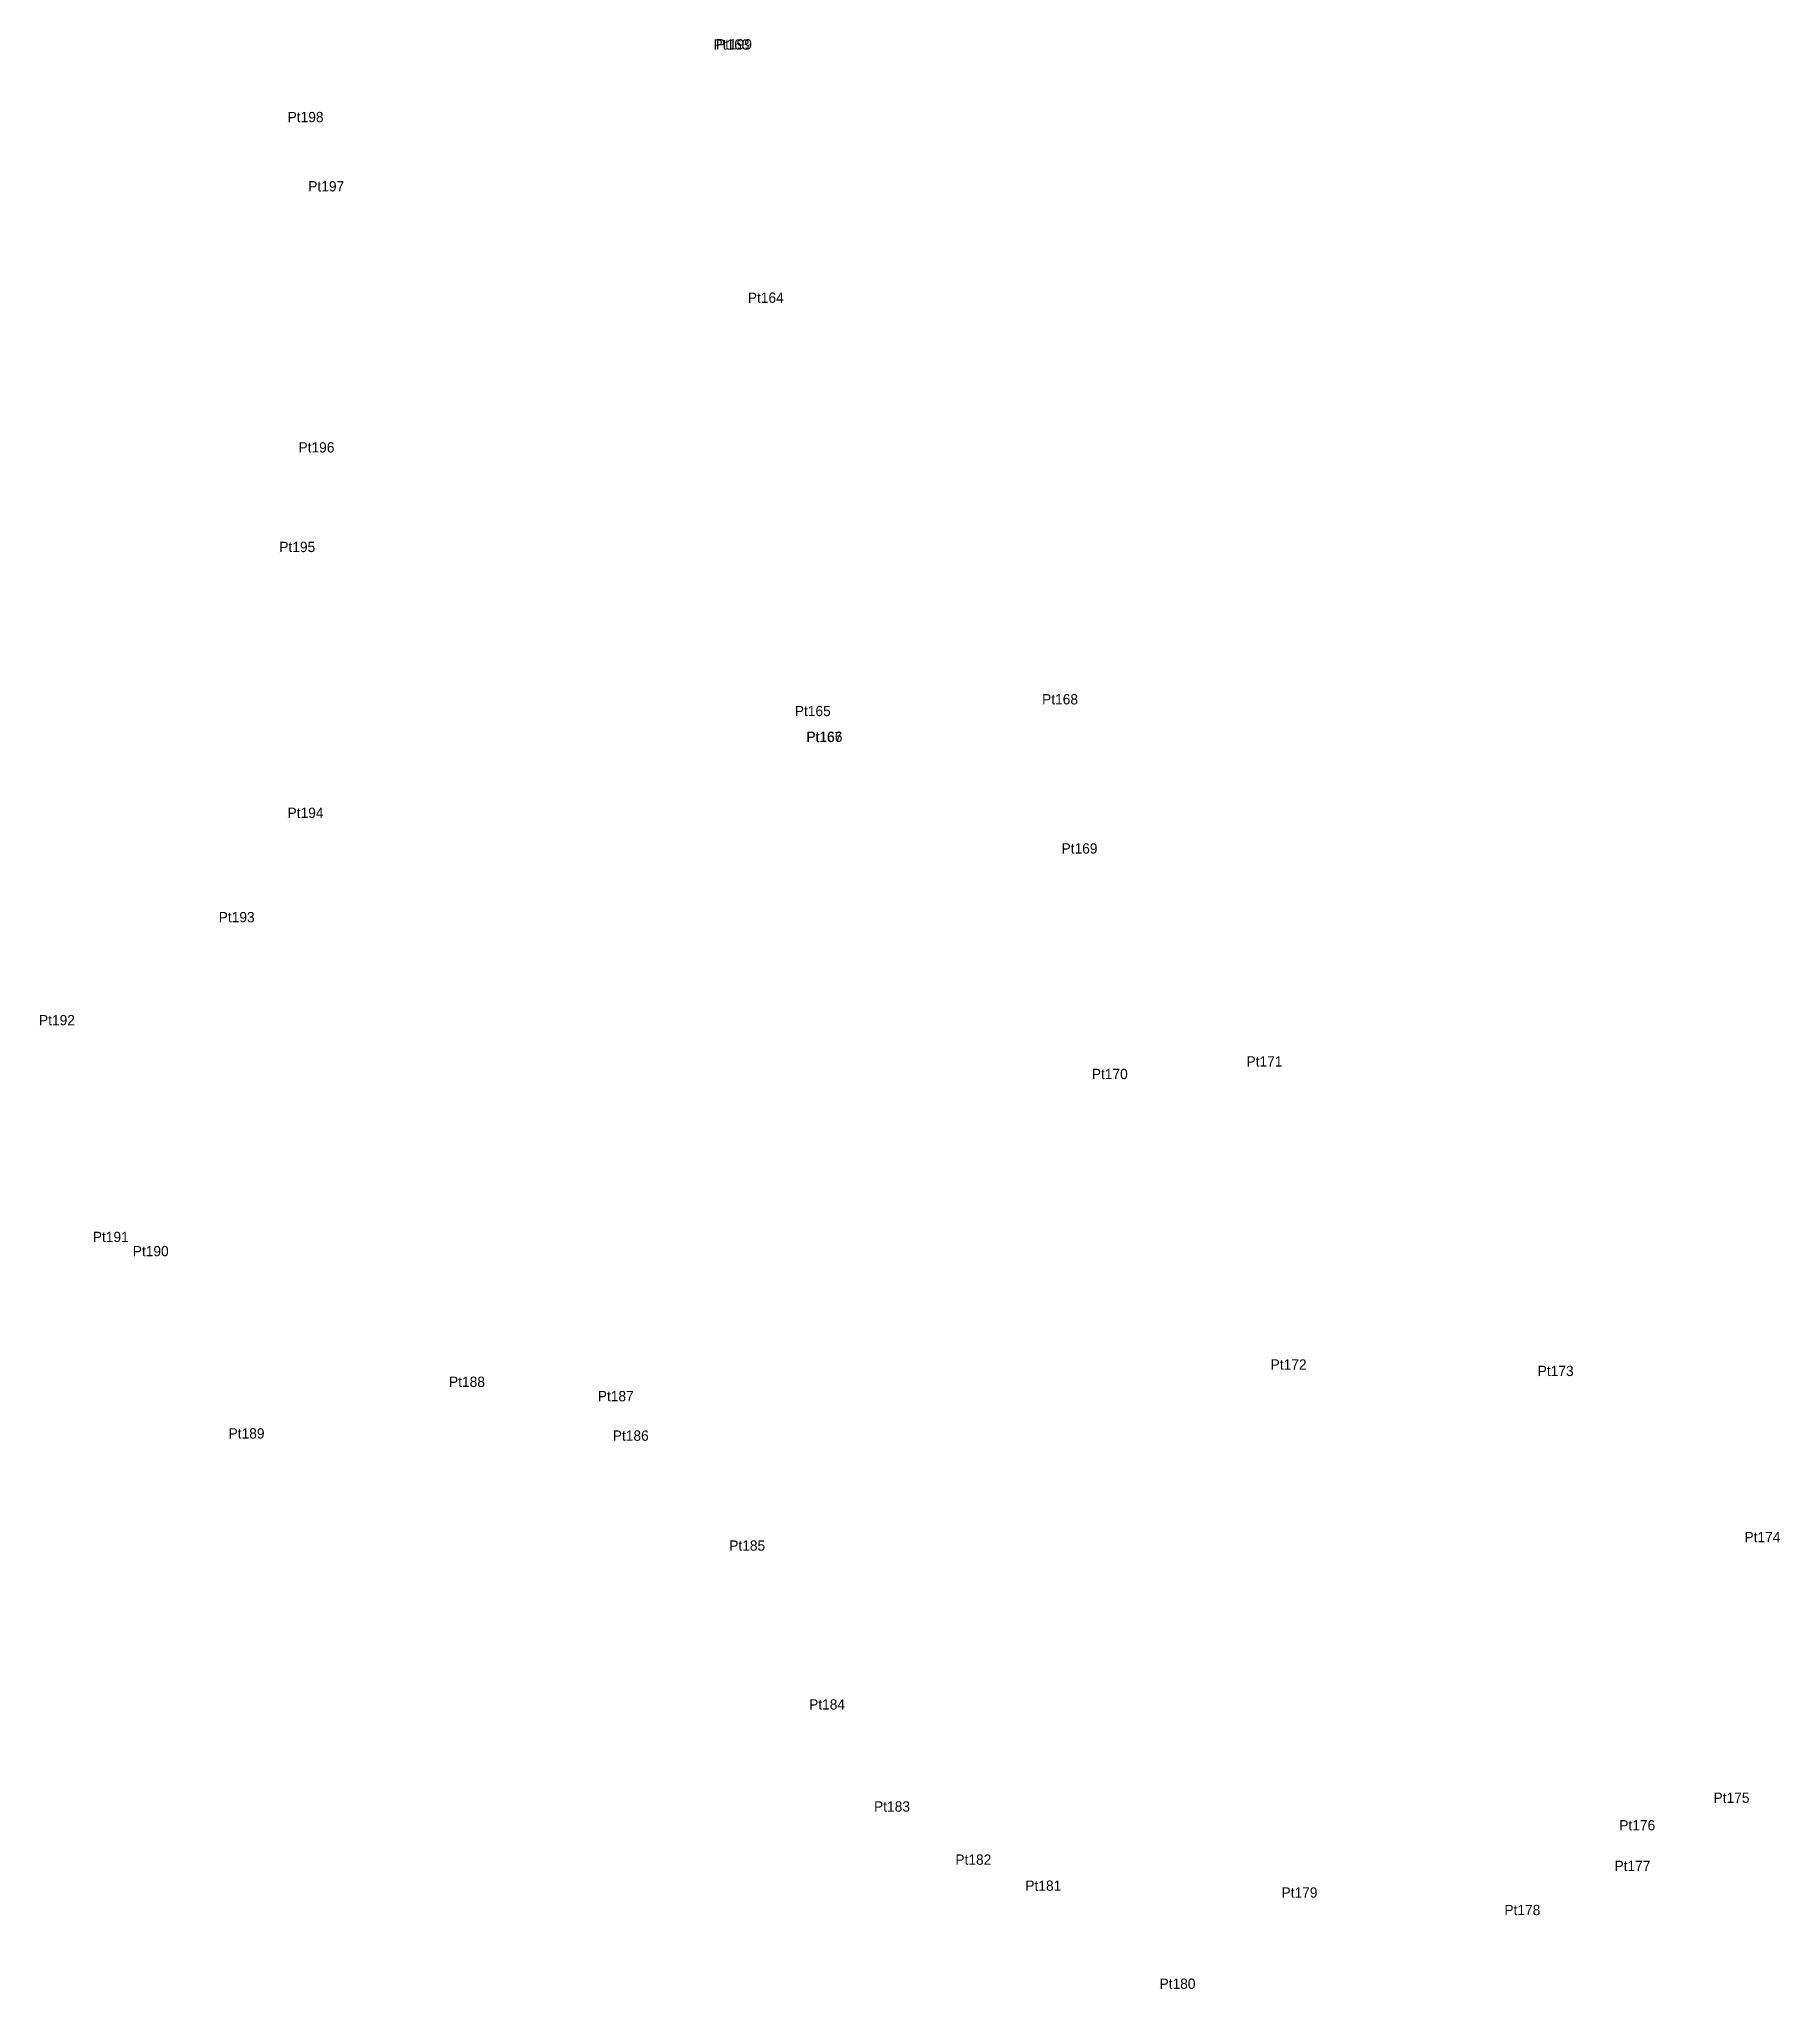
# Model space of a CAD drawing. Extents: x 0 to 667379, y 0 to 1854856.
# Drawn here: x 540916.6 to 541221.3, y 1849584.3 to 1849925.6 of the extents above; entities that cross this region are included whole.
import ezdxf

# ---------------------------------------------------------------- set-up
doc = ezdxf.new("R2010")
doc.units = 0
doc.layers.add('Level 12', color=7, linetype='Continuous')
doc.layers.add('Level 7', color=7, linetype='Continuous')

msp = doc.modelspace()

# ---------------------------------------------------------------- texts
at = {"layer": 'Level 12'}
for s, p in [('Pt163', (541034.666, 1849923.726)), ('Pt199', (541035.106, 1849923.758)), ('Pt198', (540960.127, 1849911.027)), ('Pt197', (540963.741, 1849898.911)), ('Pt164', (541040.67, 1849879.415)), ('Pt196', (540962.036, 1849853.225)), ('Pt195', (540958.67, 1849835.801)), ('Pt168', (541092.171, 1849809.139)), ('Pt165', (541048.895, 1849807.092)), ('Pt167', (541050.891, 1849802.542)), ('Pt166', (541050.941, 1849802.588)), ('Pt194', (540960.121, 1849789.274)), ('Pt169', (541095.576, 1849783.033)), ('Pt193', (540948.072, 1849771.015)), ('Pt192', (540916.619, 1849752.987)), ('Pt170', (541100.874, 1849743.573)), ('Pt171', (541127.945, 1849745.758)), ('Pt191', (540926.035, 1849715.06)), ('Pt190', (540933.025, 1849712.569)), ('Pt172', (541132.167, 1849692.726)), ('Pt188', (540988.38, 1849689.703)), ('Pt173', (541178.908, 1849691.605)), ('Pt187', (541014.409, 1849687.199)), ('Pt189', (540949.797, 1849680.675)), ('Pt186', (541017.038, 1849680.281)), ('Pt185', (541037.417, 1849661.043)), ('Pt174', (541215.095, 1849662.524)), ('Pt184', (541051.395, 1849633.249)), ('Pt175', (541209.686, 1849616.914)), ('Pt183', (541062.762, 1849615.385)), ('Pt176', (541193.185, 1849612.1)), ('Pt182', (541076.999, 1849606.088)), ('Pt177', (541192.344, 1849604.989)), ('Pt181', (541089.244, 1849601.525)), ('Pt179', (541134.075, 1849600.331)), ('Pt178', (541173.08, 1849597.27)), ('Pt180', (541112.725, 1849584.37))]:
    msp.add_text(s, height=1.8, dxfattribs=at).set_placement(p)

# ---------------------------------------------------------------- linework, layer by layer
at = {"layer": 'Level 7'}
for p, q in [((541034.666, 1849923.726), (541034.666, 1849923.726)), ((541035.106, 1849923.758), (541035.106, 1849923.758)), ((540960.127, 1849911.027), (540960.127, 1849911.027)), ((540963.741, 1849898.911), (540963.741, 1849898.911)), ((541040.67, 1849879.415), (541040.67, 1849879.415)), ((540962.036, 1849853.225), (540962.036, 1849853.225)), ((540958.67, 1849835.801), (540958.67, 1849835.801)), ((541048.895, 1849807.092), (541048.895, 1849807.092)), ((541092.171, 1849809.139), (541092.171, 1849809.139)), ((541050.891, 1849802.542), (541050.891, 1849802.542)), ((541050.941, 1849802.588), (541050.941, 1849802.588)), ((540960.121, 1849789.274), (540960.121, 1849789.274)), ((541095.576, 1849783.033), (541095.576, 1849783.033)), ((540948.072, 1849771.015), (540948.072, 1849771.015)), ((540916.619, 1849752.987), (540916.619, 1849752.987)), ((541127.945, 1849745.758), (541127.945, 1849745.758)), ((541100.874, 1849743.573), (541100.874, 1849743.573)), ((540926.035, 1849715.06), (540926.035, 1849715.06)), ((540933.025, 1849712.569), (540933.025, 1849712.569)), ((541132.167, 1849692.726), (541132.167, 1849692.726)), ((541178.908, 1849691.605), (541178.908, 1849691.605)), ((540988.38, 1849689.703), (540988.38, 1849689.703)), ((541014.409, 1849687.199), (541014.409, 1849687.199)), ((540949.797, 1849680.675), (540949.797, 1849680.675)), ((541017.038, 1849680.281), (541017.038, 1849680.281)), ((541037.417, 1849661.043), (541037.417, 1849661.043)), ((541215.095, 1849662.524), (541215.095, 1849662.524)), ((541051.395, 1849633.249), (541051.395, 1849633.249)), ((541062.762, 1849615.385), (541062.762, 1849615.385)), ((541209.686, 1849616.914), (541209.686, 1849616.914)), ((541193.185, 1849612.1), (541193.185, 1849612.1)), ((541076.999, 1849606.088), (541076.999, 1849606.088)), ((541192.344, 1849604.989), (541192.344, 1849604.989)), ((541089.244, 1849601.525), (541089.244, 1849601.525)), ((541134.075, 1849600.331), (541134.075, 1849600.331)), ((541173.08, 1849597.27), (541173.08, 1849597.27)), ((541112.725, 1849584.37), (541112.725, 1849584.37))]:
    msp.add_line(p, q, dxfattribs=at)

msp.set_redraw_order([(e.dxf.handle, doc.entitydb.next_handle()) for e in msp.query("TEXT MTEXT ATTDEF DIMENSION ARC_DIMENSION")])  # texts and dimensions are drawn at this point

doc.saveas('drawing.dxf')
